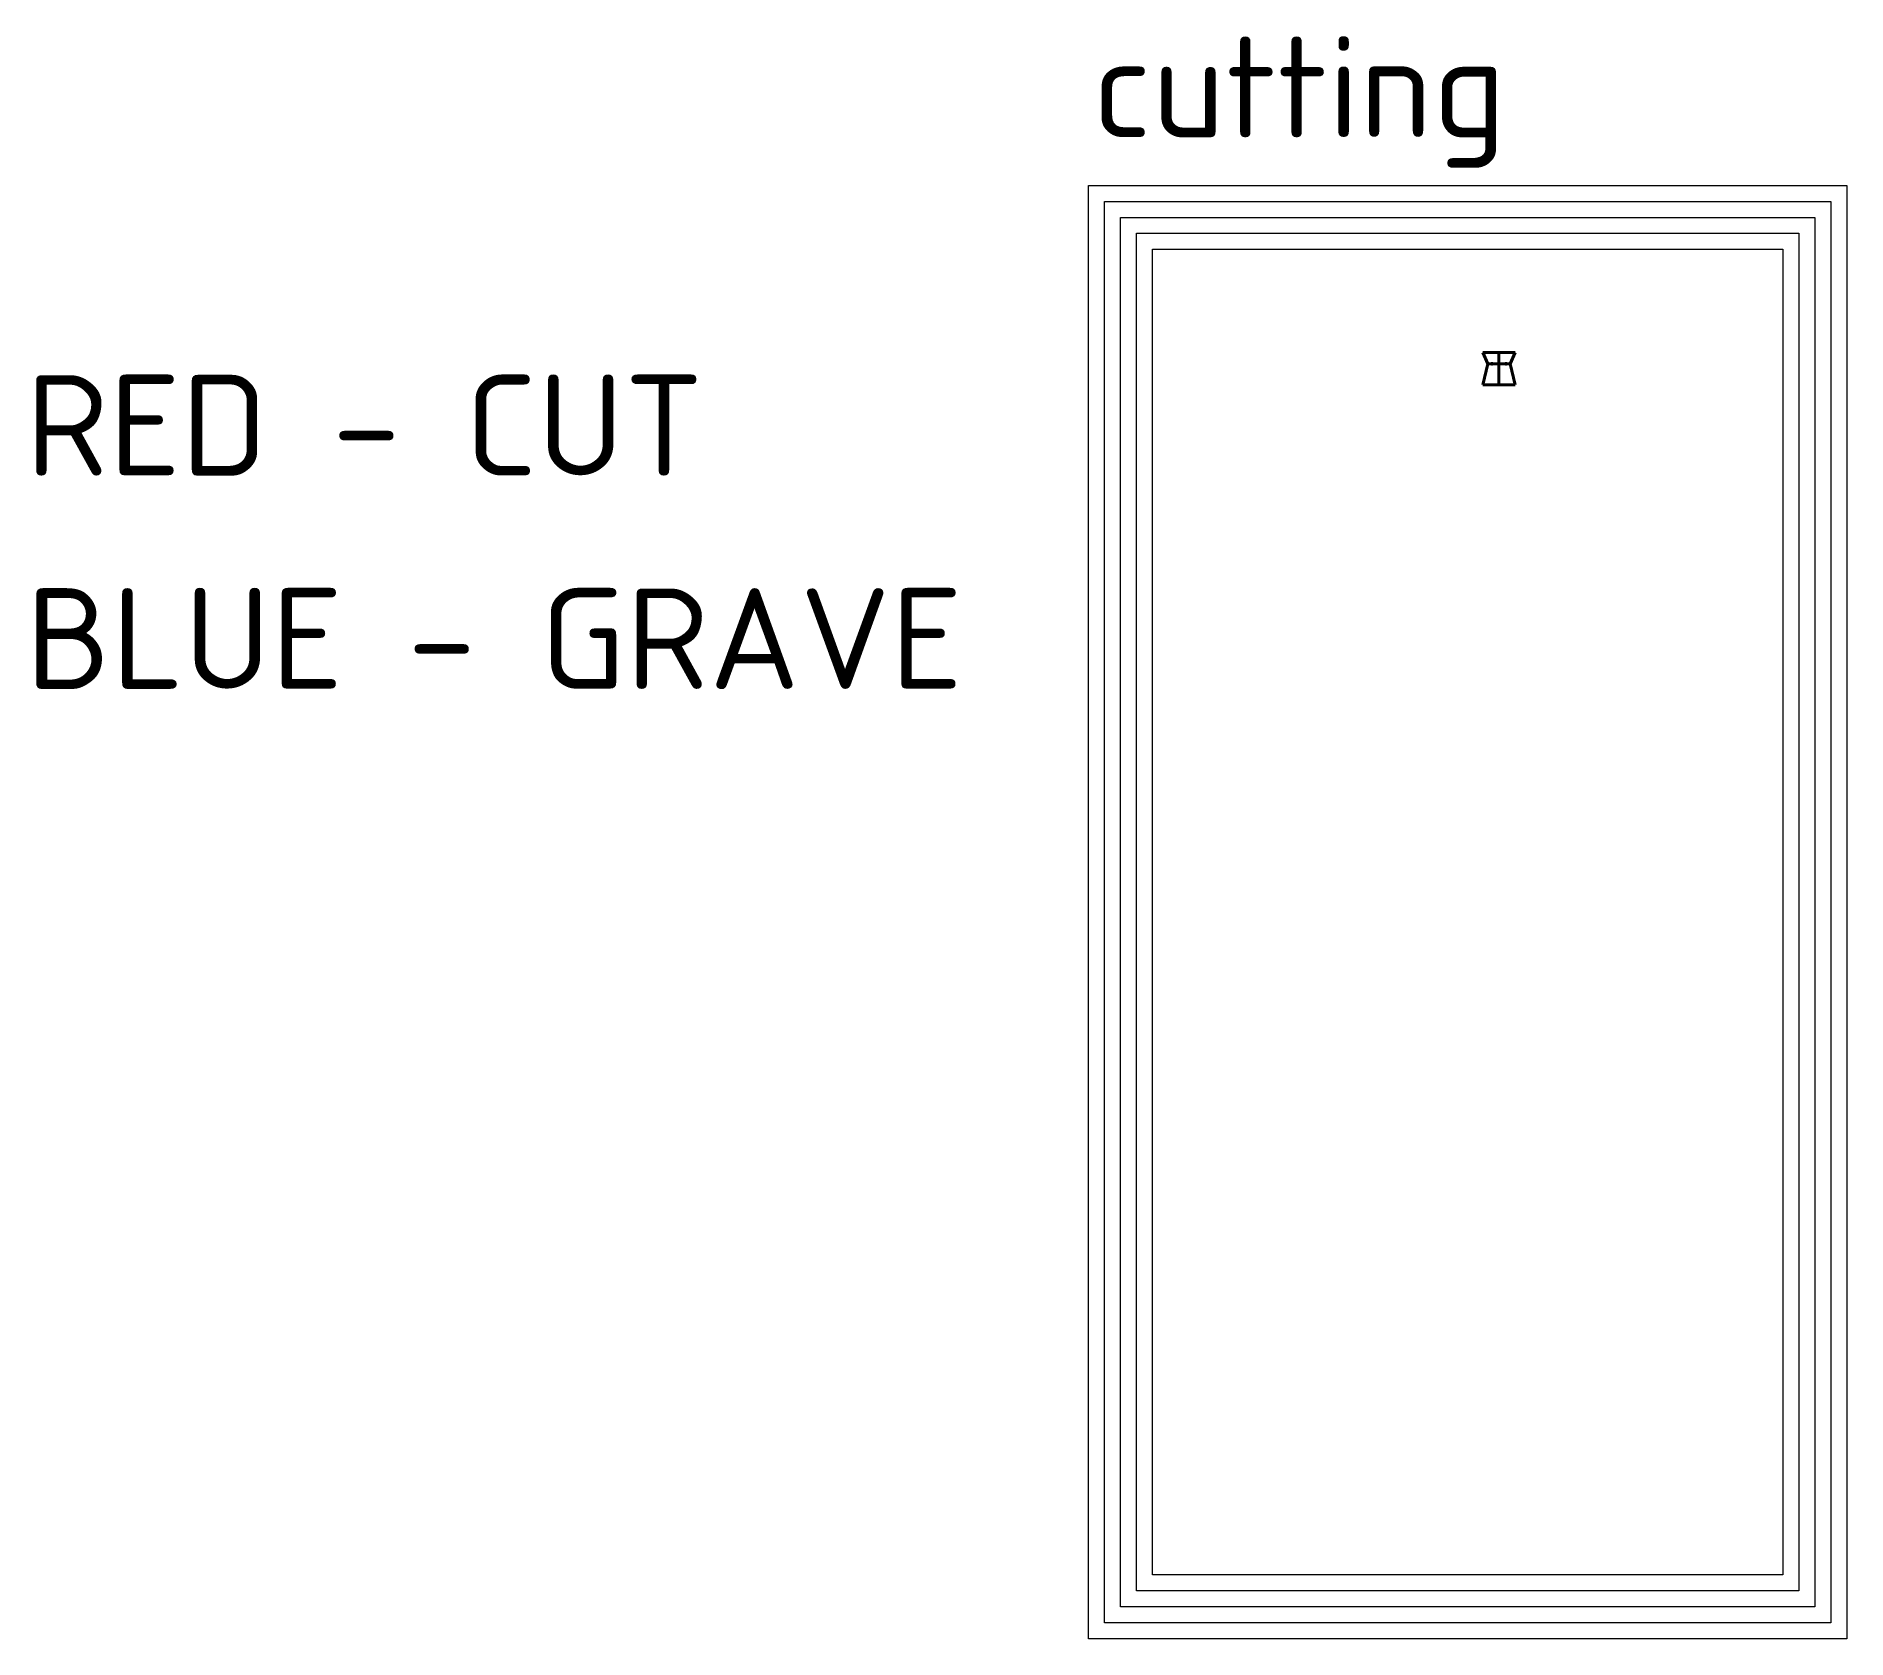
# Model space of a CAD drawing. Header units: centimetres. Extents: x 25 to 752, y 13 to 585.
# Drawn here: x 25 to 671, y 13 to 585 of the extents above; entities that cross this region are included whole.
import ezdxf

# ---------------------------------------------------------------- set-up
doc = ezdxf.new("R2010")
doc.units = ezdxf.units.CM
doc.header["$MEASUREMENT"] = 0
doc.layers.add('BETON', color=74, linetype='Continuous', lineweight=40)
doc.layers.add('KOTE', color=8, linetype='Continuous', lineweight=13)
doc.styles.add('1-200', font='isocpeur.ttf', dxfattribs={"height": 60})

msp = doc.modelspace()

# ---------------------------------------------------------------- texts
at = {"insert": (401.859, 585.278), "char_height": 36, "width": 375.50695, "attachment_point": 1, "style": '1-200'}
msp.add_mtext('cutting', dxfattribs=at)
at = {"layer": 'BETON', "color": 240, "true_color": 0xed1f24, "insert": (20.883, 464.452), "char_height": 36, "width": 375.50695, "attachment_point": 1, "style": '1-200'}
msp.add_mtext('RED - CUT', dxfattribs=at)
at = {"layer": 'BETON', "color": 5, "insert": (20.883, 388.251), "char_height": 36, "width": 375.50695, "attachment_point": 1, "style": '1-200'}
msp.add_mtext('BLUE - GRAVE', dxfattribs=at)

# ---------------------------------------------------------------- hatches: boundary and pattern name
at = {"layer": 'BETON'}
h = msp.add_hatch(color=5, dxfattribs=at)
h.dxf.hatch_style = 1
h.paths.add_polyline_path([(544.439, 468.391), (544.739, 468.391, 1)])
h = msp.add_hatch(color=5, dxfattribs=at)
h.dxf.hatch_style = 1
h.paths.add_polyline_path([(544.739, 468.391), (544.439, 468.391, 1)])
h = msp.add_hatch(color=5, dxfattribs=at)
h.dxf.hatch_style = 1
h.paths.add_polyline_path([(547.089, 468.541, 0.4142136), (546.939, 468.391), (547.089, 468.391)])
h = msp.add_hatch(color=5, dxfattribs=at)
h.dxf.hatch_style = 1
h.paths.add_polyline_path([(547.089, 468.391), (546.939, 468.391, 0.4142136), (547.089, 468.241)])
h = msp.add_hatch(color=5, dxfattribs=at)
h.dxf.hatch_style = 1
h.paths.add_polyline_path([(547.089, 468.541), (547.089, 468.391), (547.239, 468.391, 0.4142136)])
h = msp.add_hatch(color=5, dxfattribs=at)
h.dxf.hatch_style = 1
h.paths.add_polyline_path([(547.239, 468.391), (547.089, 468.391), (547.089, 468.241, 0.4142136)])
h = msp.add_hatch(color=5, dxfattribs=at)
h.dxf.hatch_style = 1
h.paths.add_polyline_path([(549.439, 468.391), (549.739, 468.391, 1)])
h = msp.add_hatch(color=5, dxfattribs=at)
h.dxf.hatch_style = 1
h.paths.add_polyline_path([(549.739, 468.391), (549.439, 468.391, 1)])

# ---------------------------------------------------------------- linework, layer by layer
at = {"layer": 'BETON', "color": 240, "true_color": 0xed1f24}
for p, q in [((541.339, 472.391), (552.839, 472.391)), ((543.089, 468.391), (541.339, 472.391)), ((551.089, 468.391), (552.839, 472.391)), ((543.089, 468.391), (541.339, 460.891)), ((551.089, 468.391), (552.839, 460.891)), ((541.339, 460.891), (552.839, 460.891))]:
    msp.add_line(p, q, dxfattribs=at)
at = {"layer": 'BETON', "color": 5}
for p, q in [((547.089, 472.391), (547.089, 460.891)), ((551.089, 468.391), (543.089, 468.391))]:
    msp.add_line(p, q, dxfattribs=at)
for centre in [(544.589, 468.391), (547.089, 468.391), (549.589, 468.391)]:
    msp.add_circle(centre, 0.15, dxfattribs=at)
at = {"layer": 'KOTE'}
for points in [[(400.586, 532.106), (671.323, 532.106), (671.323, 12.952), (400.586, 12.952)], [(406.293, 526.399), (665.616, 526.399), (665.616, 18.659), (406.293, 18.659)], [(412, 520.692), (659.909, 520.692), (659.909, 24.366), (412, 24.366)], [(417.707, 514.985), (654.202, 514.985), (654.202, 30.073), (417.707, 30.073)], [(423.414, 509.278), (648.495, 509.278), (648.495, 35.78), (423.414, 35.78)]]:
    msp.add_lwpolyline(points, close=True, dxfattribs=at)

msp.set_redraw_order([(e.dxf.handle, doc.entitydb.next_handle()) for e in msp.query("TEXT MTEXT ATTDEF DIMENSION ARC_DIMENSION")])  # texts and dimensions are drawn at this point

doc.saveas('drawing.dxf')
